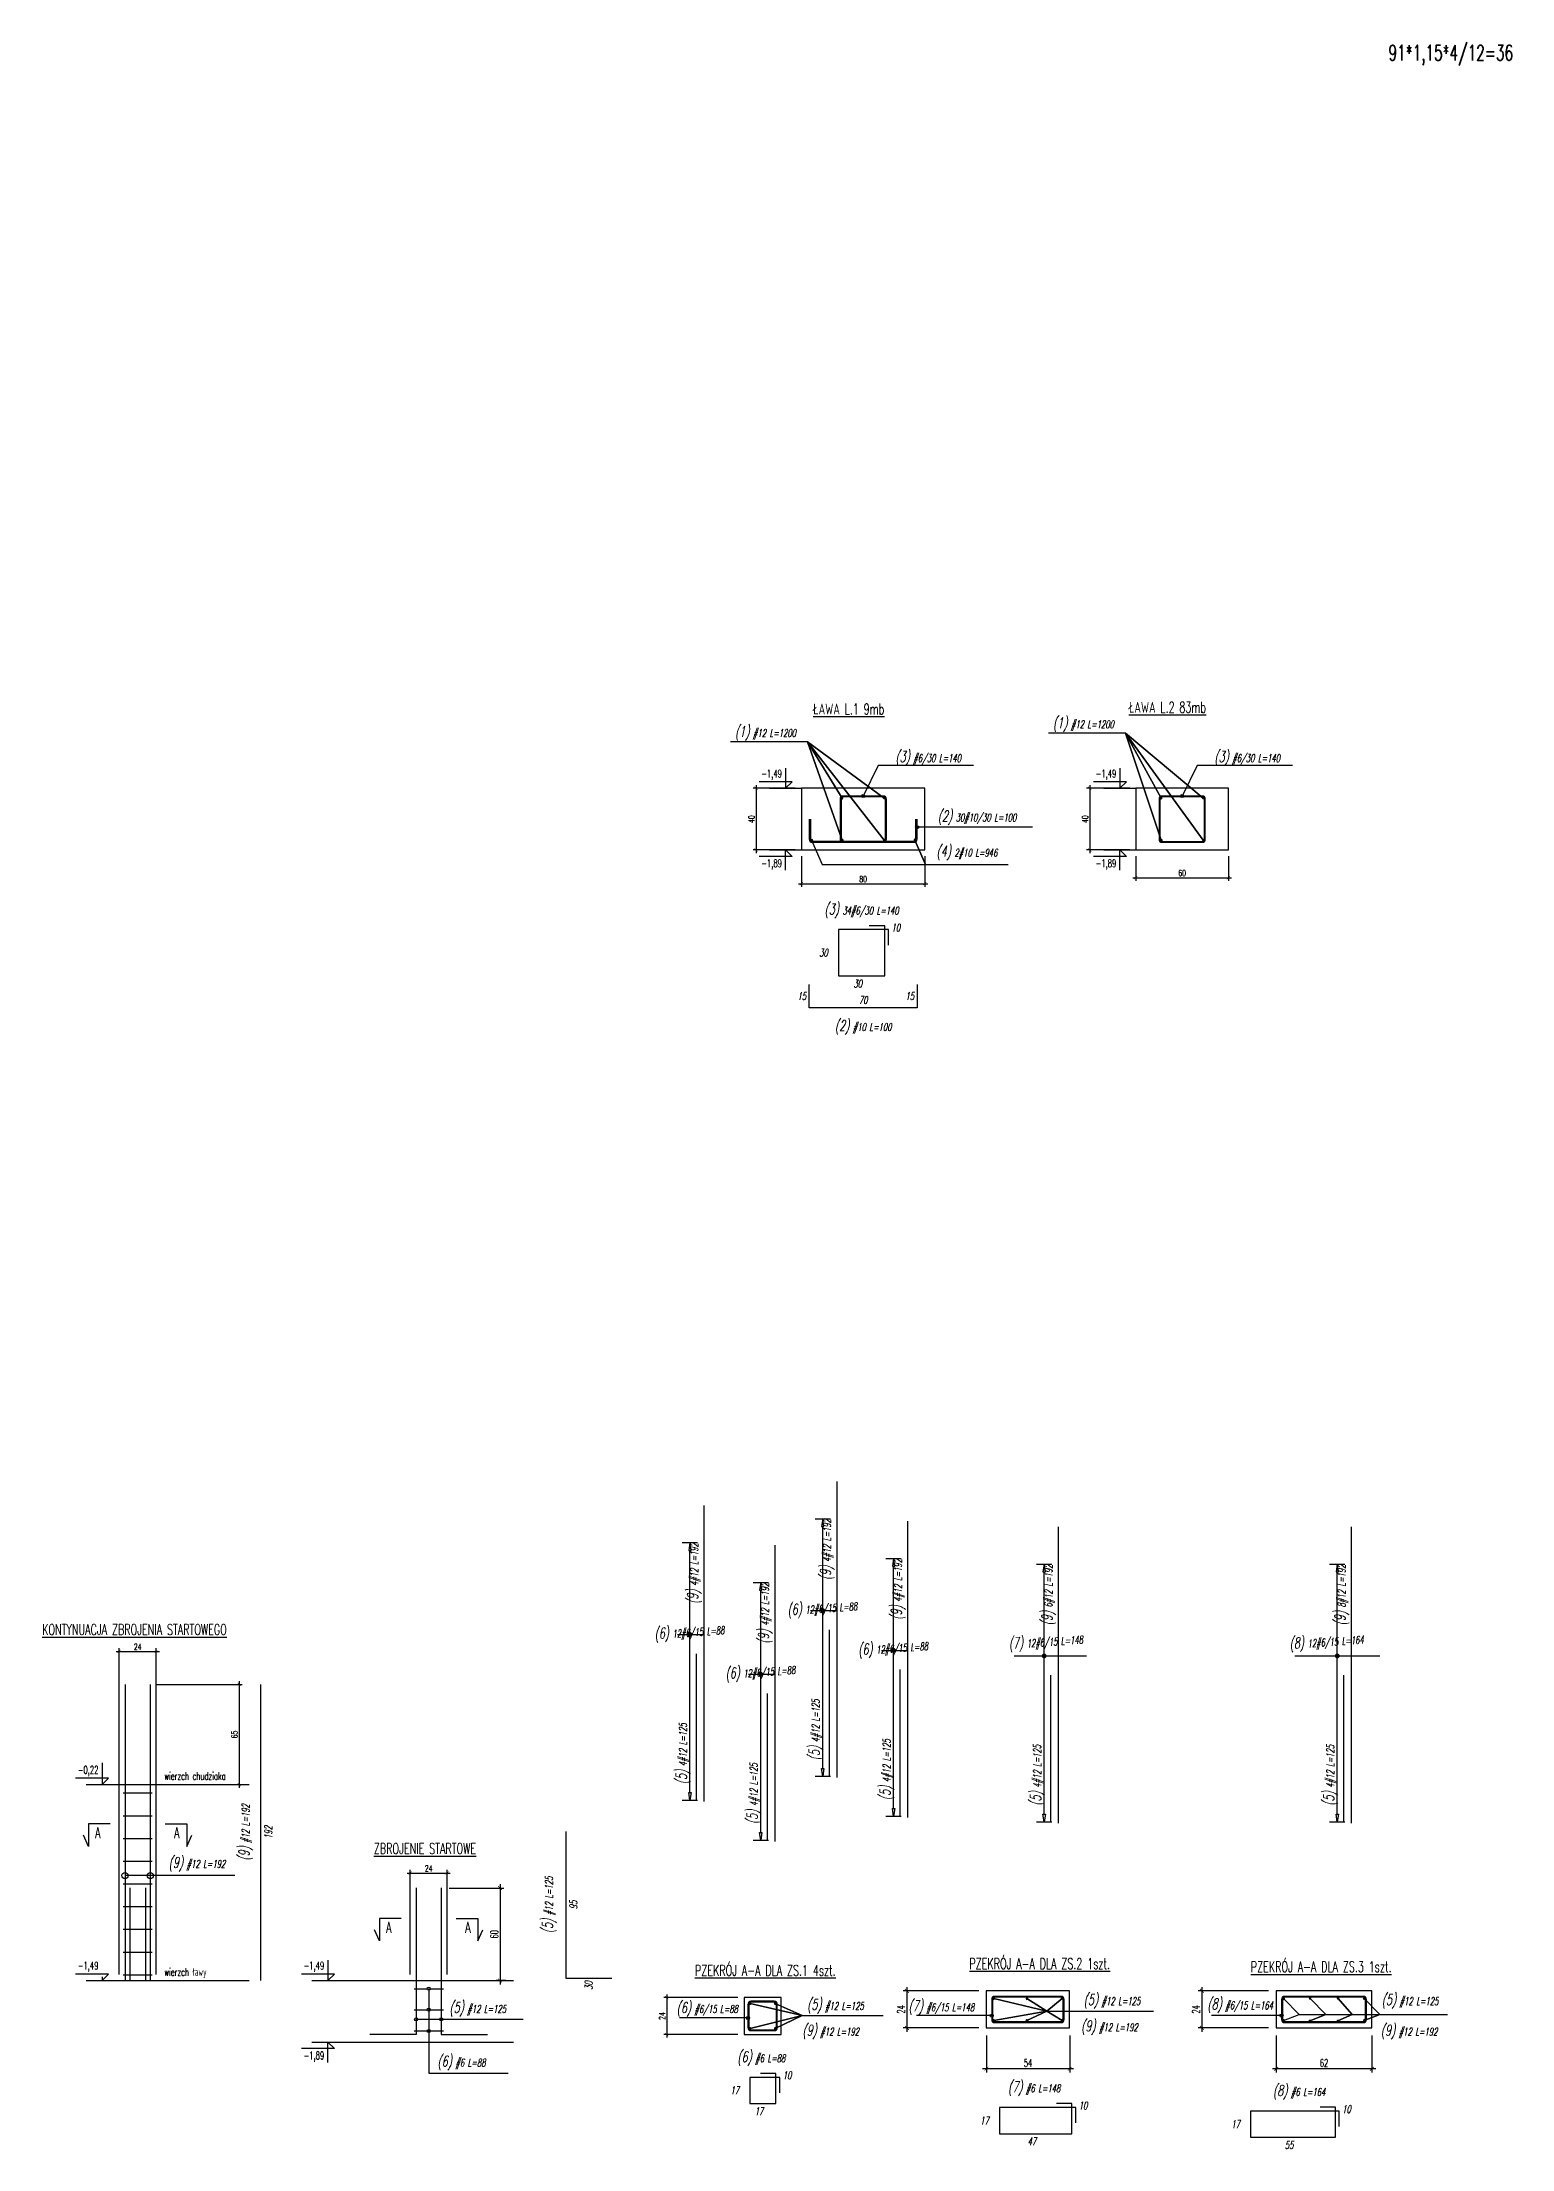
# Model space of a CAD drawing. Header units: millimetres. Extents: x 33705 to 37982, y -57970 to -55130.
# Drawn here: x 33705 to 34658, y -56496 to -55130 of the extents above; entities that cross this region are included whole.
import ezdxf
from ezdxf.enums import TextEntityAlignment as Align

# ---------------------------------------------------------------- set-up
doc = ezdxf.new("R2010")
doc.units = ezdxf.units.MM
doc.header["$LTSCALE"] = 50
doc.layers.get('Defpoints').update_dxf_attribs({"color": 251})
doc.layers.add('__NIEDRUK__', color=54, linetype='Continuous', plot=False)
for name, color, linetype in [('K-CIENKIE', 8, 'Continuous'), ('K-HATCHpręt', 105, 'Continuous'), ('K-ODNOSNIK', 8, 'Continuous'), ('K-SCIANY', 2, 'Continuous'), ('K-TEXT 2.8mm', 101, 'Continuous'), ('K-TEXT 2mm', 254, 'Continuous'), ('K-WYMIARY', 1, 'Continuous'), ('K-ZBROJ_06', 101, 'Continuous'), ('K-ZBROJ_08', 121, 'Continuous'), ('K-ZBROJ_10', 141, 'Continuous'), ('K-ZBROJ_12', 161, 'Continuous'), ('ZBROJA_NIEZLICZAC', 255, 'Continuous'), ('ZBROJA_PRET', 161, 'Continuous'), ('ZBROJA_RZUTPR', 141, 'Continuous'), ('ZBROJA_RZUTPR1', 255, 'Continuous'), ('ZBROJA_ZASIEG', 253, 'Continuous'), ('ZBROJA_ZLICZAC', 125, 'Continuous')]:
    doc.layers.add(name, color=color, linetype=linetype)
doc.styles.add('STYL_ZBROJA', font='romanszb.shx', dxfattribs={"width": 0.65, "oblique": 12})
doc.styles.add('text 2.8mm', font='romans.shx', dxfattribs={"width": 0.65})
doc.styles.add('text 2mm', font='romans.shx', dxfattribs={"width": 0.65})
doc.styles.add('WYM1', font='romanszb.shx', dxfattribs={"width": 0.6})
doc.dimstyles.new('CM100', dxfattribs={"dimscale": 5, "dimtxt": 2, "dimasz": 1, "dimexe": 1, "dimexo": 2, "dimgap": 0.5, "dimtad": 1, "dimrnd": 0.5, "dimdsep": 46, "dimtxsty": 'WYM1', "dimblk": 'OBLIQUE', "dimcen": 0, "dimdle": 1, "dimclrd": 253, "dimclre": 251, "dimclrt": 30, "dimadec": 0, "dimazin": 0, "dimtfac": 1, "dimtix": 1, "dimtmove": 0, "dimatfit": 0, "dimfxl": 1, "dimtfillclr": 256, "dimtolj": 1, "dimarcsym": 0})

msp = doc.modelspace()

# ---------------------------------------------------------------- texts
at = {"layer": 'K-TEXT 2.8mm', "style": 'text 2.8mm', "width": 0.65}
for s, p in [('%%UŁAWA L.1 9mb', (34205.214, -55567.911)), ('%%UŁAWA L.2 83mb', (34409.921, -55566.788)), ('%%UKONTYNUACJA ZBROJENIA STARTOWEGO', (33705.308, -56164.714)), ('%%UZBROJENIE STARTOWE', (33920.349, -56306.708)), ('%%UPZEKRÓJ A-A DLA ZS.1 4szt.', (34128.532, -56385.74)), ('%%UPZEKRÓJ A-A DLA ZS.2 1szt.', (34306.456, -56381.368)), ('%%UPZEKRÓJ A-A DLA ZS.3 1szt.', (34488.927, -56383.369))]:
    msp.add_text(s, height=7, dxfattribs=at).set_placement(p, align=Align.BOTTOM_LEFT)
for p in [(33739.664, -56294.336), (33790.942, -56294.336), (33928.355, -56355.665), (33979.633, -56355.665)]:
    msp.add_text('A', height=7, dxfattribs=at).set_placement(p)
at = {"layer": 'K-TEXT 2mm', "style": 'text 2mm', "width": 0.65}
for s, height, p in [('91*1,15*4/12=36', 10, (34578.239, -55141.86)), ('-1,49', 5, (34171.586, -55606.643)), ('-1,49', 5, (34388.387, -55606.643)), ('-0,22', 5, (33728.444, -56252.578)), ('wierzch chudziaka', 5, (33784.549, -56256.627)), ('-1,49', 5, (33728.444, -56379.578)), ('wierzch ławy', 5, (33784.549, -56383.627)), ('-1,49', 5, (33874.847, -56379.578)), ('-1,89', 5, (33874.847, -56437.783))]:
    msp.add_text(s, height=height, dxfattribs=at).set_placement(p)
at = {"layer": 'K-TEXT 2mm', "lineweight": -2, "style": 'text 2mm', "width": 0.65}
for p in [(34171.586, -55664.849), (34388.387, -55664.849)]:
    msp.add_text('-1,89', height=5, dxfattribs=at).set_placement(p)
at = {"layer": 'ZBROJA_NIEZLICZAC', "char_height": 10, "style": 'STYL_ZBROJA'}
for s, insert, attachment_point in [('\\H7;\\C71;\\H5;\\C256;\\H7;\\C71;(1)\\H5;\\C256; #12 L=1200', (34154.583, -55582.79), 7), ('\\H7;\\C71;\\H5;\\C256;\\H7;\\C71;(1)\\H5;\\C256; #12 L=1200', (34360.715, -55577.138), 7), ('\\H7;\\C71;\\H5;\\C256;\\H7;\\C71;(3)\\H5;\\C256; #6/30 L=140', (34279.799, -55599.027), 8), ('\\H7;\\C71;\\H5;\\C256;\\H7;\\C71;(3)\\H5;\\C256; #6/30 L=140', (34486.6, -55599.027), 8), ('\\H7;\\C71;\\H5;\\C256;\\H7;\\C71;(2)\\H5;\\C256; 30#10/30 L=100', (34286.032, -55637.511), 7), ('\\H7;\\C71;\\H5;\\C256;\\H7;\\C71;(4)\\H5;\\C256; 2#10 L=946', (34285.194, -55660.368), 7), ('\\H7;\\C71;\\H5;\\C256;\\H7;\\C71;(3)\\H5;\\C256; 34#6/30 L=140', (34236.603, -55697.858), 8), ('\\H7;\\C71;\\H5;\\C256;\\H7;\\C71;(2)\\H5;\\C256; #10 L=100', (34237.645, -55773.38), 8), ('\\H7;\\C71;\\H5;\\C256;\\H7;\\C71;(9)\\H5;\\C256; #12 L=192', (33787.388, -56315.972), 7), ('\\H7;\\C71;\\H5;\\C256;\\H7;\\C71;(5)\\H5;\\C256; #12 L=125', (34380.618, -56404.904), 7), ('\\H7;\\C71;\\H5;\\C256;\\H7;\\C71;(5)\\H5;\\C256; #12 L=125', (34573.85, -56404.904), 7), ('\\H7;\\C71;\\H5;\\C256;\\H7;\\C71;(5)\\H5;\\C256; #12 L=125', (33969.396, -56409.953), 7), ('\\H7;\\C71;\\H5;\\C256;\\H7;\\C71;(6)\\H5;\\C256; #6/15 L=88', (34136.55, -56410.046), 8), ('\\H7;\\C71;\\H5;\\C256;\\H7;\\C71;(5)\\H5;\\C256; #12 L=125', (34201.335, -56407.993), 7), ('\\H7;\\C71;\\H5;\\C256;\\H7;\\C71;(7)\\H5;\\C256; #6/15 L=148', (34267.067, -56408.893), 7), ('\\H7;\\C71;\\H5;\\C256;\\H7;\\C71;(8)\\H5;\\C256; #6/15 L=164', (34482.074, -56407.692), 8), ('\\H7;\\C71;\\H5;\\C256;\\H7;\\C71;(9)\\H5;\\C256; #12 L=192', (34198.253, -56424.719), 7), ('\\H7;\\C71;\\H5;\\C256;\\H7;\\C71;(9)\\H5;\\C256; #12 L=192', (34378.986, -56421.878), 7), ('\\H7;\\C71;\\H5;\\C256;\\H7;\\C71;(9)\\H5;\\C256; #12 L=192', (34573.272, -56424.719), 7), ('\\H7;\\C71;\\H5;\\C256;\\H7;\\C71;(6)\\H5;\\C256; #6 L=88', (33961.668, -56444.757), 7), ('\\H7;\\C71;\\H5;\\C256;\\H7;\\C71;(6)\\H5;\\C256; #6 L=88', (34171.598, -56441.949), 8), ('\\H7;\\C71;\\H5;\\C256;\\H7;\\C71;(7)\\H5;\\C256; #6 L=148', (34348.504, -56461.478), 8), ('\\H7;\\C71;\\H5;\\C256;\\H7;\\C71;(8)\\H5;\\C256; #6 L=164', (34520.305, -56463.821), 8)]:
    msp.add_mtext(s, dxfattribs=dict(at, insert=insert, attachment_point=attachment_point))
at = {"layer": 'ZBROJA_NIEZLICZAC', "char_height": 10, "attachment_point": 8, "rotation": 90, "style": 'STYL_ZBROJA'}
for s, insert in [('\\H7;\\C71;\\H5;\\C256;\\H7;\\C71;(9)\\H5;\\C256; #12 L=192', (33842.012, -56290.657)), ('\\H7;\\C71;\\H5;\\C256;\\H7;\\C71;(5)\\H5;\\C256; #12 L=125', (34038.736, -56337.642))]:
    msp.add_mtext(s, dxfattribs=dict(at, insert=insert))
at = {"layer": 'ZBROJA_RZUTPR1', "style": 'STYL_ZBROJA', "oblique": 12, "width": 0.65}
for s, p in [('10', (34261.603, -55704.108)), ('15', (34200.645, -55748.455)), ('15', (34270.645, -55748.455)), ('10', (34191.098, -56448.199)), ('10', (34383.004, -56467.728)), ('10', (34553.805, -56470.071))]:
    msp.add_text(s, height=5, dxfattribs=at).set_placement(p, align=Align.MIDDLE_RIGHT)
for s, p in [('30', (34209.103, -55720.358)), ('17', (34151.598, -56457.949)), ('17', (34313.504, -56477.478)), ('17', (34476.305, -56479.821))]:
    msp.add_text(s, height=5, dxfattribs=at).set_placement(p, align=Align.MIDDLE_LEFT)
for s, p in [('30', (34234.103, -55737.858)), ('17', (34170.098, -56468.949)), ('47', (34347.004, -56488.478)), ('55', (34513.805, -56490.821))]:
    msp.add_text(s, height=5, dxfattribs=at).set_placement(p, align=Align.TOP_CENTER)
msp.add_text('70', height=5, dxfattribs=at).set_placement((34237.645, -55750.955), align=Align.MIDDLE)
for s, p in [('192', (33852.012, -56290.657)), ('95', (34049.736, -56337.642))]:
    msp.add_text(s, height=5, rotation=90, dxfattribs=at).set_placement(p, align=Align.MIDDLE)
msp.add_text('30', height=5, rotation=90, dxfattribs=at).set_placement((34059.736, -56387.142), align=Align.MIDDLE_RIGHT)
at = {"layer": 'ZBROJA_ZLICZAC', "char_height": 10, "attachment_point": 7, "style": 'STYL_ZBROJA'}
for s, insert, rotation in [('\\H7;\\C71;\\H5;\\C256;\\H7;\\C71;(9)\\H5;\\C256; 4#12 L=192', (34219.048, -56126.986), 90), ('\\H7;\\C71;\\H5;\\C256;\\H7;\\C71;(9)\\H5;\\C256; 4#12 L=192', (34132.922, -56142.482), 90), ('\\H7;\\C71;\\H5;\\C256;\\H7;\\C71;(9)\\H5;\\C256; 4#12 L=192', (34264.982, -56152.814), 90), ('\\H7;\\C71;\\H5;\\C256;\\H7;\\C71;(9)\\H5;\\C256; 6#12 L=192', (34362.592, -56156.414), 90), ('\\H7;\\C71;\\H5;\\C256;\\H7;\\C71;(9)\\H5;\\C256; 8#12 L=192', (34552.638, -56156.414), 90), ('\\H7;\\C71;\\H5;\\C256;\\H7;\\C71;(9)\\H5;\\C256; 4#12 L=192', (34178.856, -56168.31), 90), ('\\H7;\\C71;\\H5;\\C256;\\H7;\\C71;(6)\\H5;\\C256; 12#6/15 L=88', (34188.905, -56152.186), 4.269576), ('\\H7;\\C71;\\H5;\\C256;\\H7;\\C71;(6)\\H5;\\C256; 12#6/15 L=88', (34102.778, -56167.683), 4.269576), ('\\H7;\\C71;\\H5;\\C256;\\H7;\\C71;(7)\\H5;\\C256; 12#6/15 L=148', (34332.449, -56173.995), 4.269576), ('\\H7;\\C71;\\H5;\\C256;\\H7;\\C71;(8)\\H5;\\C256; 12#6/15 L=164', (34514.494, -56173.995), 4.269576), ('\\H7;\\C71;\\H5;\\C256;\\H7;\\C71;(6)\\H5;\\C256; 12#6/15 L=88', (34234.838, -56178.014), 4.269576), ('\\H7;\\C71;\\H5;\\C256;\\H7;\\C71;(6)\\H5;\\C256; 12#6/15 L=88', (34148.712, -56193.511), 4.269576), ('\\H7;\\C71;\\H5;\\C256;\\H7;\\C71;(5)\\H5;\\C256; 4#12 L=125', (34211.717, -56243.889), 90), ('\\H7;\\C71;\\H5;\\C256;\\H7;\\C71;(5)\\H5;\\C256; 4#12 L=125', (34125.59, -56259.386), 90), ('\\H7;\\C71;\\H5;\\C256;\\H7;\\C71;(5)\\H5;\\C256; 4#12 L=125', (34257.65, -56269.717), 90), ('\\H7;\\C71;\\H5;\\C256;\\H7;\\C71;(5)\\H5;\\C256; 4#12 L=125', (34171.524, -56285.214), 90), ('\\H7;\\C71;\\H5;\\C256;\\H7;\\C71;(5)\\H5;\\C256; 4#12 L=125', (34355.26, -56273.317), 90), ('\\H7;\\C71;\\H5;\\C256;\\H7;\\C71;(5)\\H5;\\C256; 4#12 L=125', (34545.306, -56273.317), 90)]:
    msp.add_mtext(s, dxfattribs=dict(at, insert=insert, rotation=rotation))

# ---------------------------------------------------------------- blocks, each defined once
blk = doc.blocks.new('A$C392df230')
h = blk.add_hatch()
h.set_pattern_fill('ANGLE', color=256, scale=0.025)
h.set_pattern_definition([(360, (-2880.4701, 5517.13781), (-5e-64, 0.174625), [0.127, -0.047625]), (90, (-2880.4701, 5517.13781), (-0.174625, 1e-17), [0.127, -0.047625])])
h.paths.add_polyline_path([(0.5, 0, 1), (-0.5, 0, 1)])
blk.add_circle((0, 0), 0.5)
blk = doc.blocks.new('_ArchTick')
at = {"color": 0, "linetype": 'ByBlock', "const_width": 0.15}
blk.add_lwpolyline([(-0.5, -0.5), (0.5, 0.5)], dxfattribs=at)
blk = doc.blocks.new('*D74')
at = {"layer": 'Defpoints', "color": 0, "transparency": 16777216}
for p in [(34197.6, -55653.7), (34277.6, -55653.7), (34277.6, -55675.6)]:
    blk.add_point(p, dxfattribs=at)
at = {"layer": 'K-WYMIARY', "color": 251, "lineweight": -2, "transparency": 16777216}
for p, q in [((34197.6, -55657.7), (34197.6, -55677.6)), ((34277.6, -55657.7), (34277.6, -55677.6))]:
    blk.add_line(p, q, dxfattribs=at)
at = {"layer": 'K-WYMIARY', "color": 253, "lineweight": -2, "transparency": 16777216}
blk.add_line((34195.6, -55675.6), (34279.6, -55675.6), dxfattribs=at)
at = {"layer": 'K-WYMIARY', "color": 253, "lineweight": -2, "transparency": 16777216, "xscale": 2, "yscale": 2, "zscale": 2, "rotation": 180}
blk.add_blockref('_ArchTick', (34197.6, -55675.6), dxfattribs=at)
at = {"layer": 'K-WYMIARY', "color": 253, "lineweight": -2, "transparency": 16777216, "xscale": 2, "yscale": 2, "zscale": 2}
blk.add_blockref('_ArchTick', (34277.6, -55675.6), dxfattribs=at)
at = {"layer": 'K-WYMIARY', "color": 30, "transparency": 16777216, "insert": (34237.6, -55672.6), "char_height": 4, "attachment_point": 5, "style": 'WYM1'}
blk.add_mtext('\\A1;80', dxfattribs=at)
blk = doc.blocks.new('*D75')
at = {"layer": 'Defpoints', "color": 0, "transparency": 16777216}
for p in [(34197.6, -55613.7), (34168.2, -55653.7), (34197.6, -55653.7)]:
    blk.add_point(p, dxfattribs=at)
at = {"layer": 'K-WYMIARY', "color": 251, "lineweight": -2, "transparency": 16777216}
for p, q in [((34193.6, -55613.7), (34166.2, -55613.7)), ((34193.6, -55653.7), (34166.2, -55653.7))]:
    blk.add_line(p, q, dxfattribs=at)
at = {"layer": 'K-WYMIARY', "color": 253, "lineweight": -2, "transparency": 16777216}
blk.add_line((34168.2, -55611.7), (34168.2, -55655.7), dxfattribs=at)
at = {"layer": 'K-WYMIARY', "color": 253, "lineweight": -2, "transparency": 16777216, "xscale": 2, "yscale": 2, "zscale": 2}
for p, rotation in [((34168.2, -55613.7), 90), ((34168.2, -55653.7), 270)]:
    blk.add_blockref('_ArchTick', p, dxfattribs=dict(at, rotation=rotation))
at = {"layer": 'K-WYMIARY', "color": 30, "transparency": 16777216, "insert": (34165.2, -55633.7), "char_height": 4, "attachment_point": 5, "rotation": 90, "style": 'WYM1'}
blk.add_mtext('\\A1;40', dxfattribs=at)
blk = doc.blocks.new('*D76')
at = {"layer": 'Defpoints', "color": 0, "transparency": 16777216}
for p in [(34414.4, -55653.7), (34474.4, -55653.7), (34474.4, -55671.7)]:
    blk.add_point(p, dxfattribs=at)
at = {"layer": 'K-WYMIARY', "color": 251, "lineweight": -2, "transparency": 16777216}
for p, q in [((34414.4, -55657.7), (34414.4, -55673.7)), ((34474.4, -55657.7), (34474.4, -55673.7))]:
    blk.add_line(p, q, dxfattribs=at)
at = {"layer": 'K-WYMIARY', "color": 253, "lineweight": -2, "transparency": 16777216}
blk.add_line((34412.4, -55671.7), (34476.4, -55671.7), dxfattribs=at)
at = {"layer": 'K-WYMIARY', "color": 253, "lineweight": -2, "transparency": 16777216, "xscale": 2, "yscale": 2, "zscale": 2, "rotation": 180}
blk.add_blockref('_ArchTick', (34414.4, -55671.7), dxfattribs=at)
at = {"layer": 'K-WYMIARY', "color": 253, "lineweight": -2, "transparency": 16777216, "xscale": 2, "yscale": 2, "zscale": 2}
blk.add_blockref('_ArchTick', (34474.4, -55671.7), dxfattribs=at)
at = {"layer": 'K-WYMIARY', "color": 30, "transparency": 16777216, "insert": (34444.4, -55668.7), "char_height": 4, "attachment_point": 5, "style": 'WYM1'}
blk.add_mtext('\\A1;60', dxfattribs=at)
blk = doc.blocks.new('*D77')
at = {"layer": 'Defpoints', "color": 0, "transparency": 16777216}
for p in [(34414.4, -55613.7), (34384.5, -55653.7), (34414.4, -55653.7)]:
    blk.add_point(p, dxfattribs=at)
at = {"layer": 'K-WYMIARY', "color": 251, "lineweight": -2, "transparency": 16777216}
for p, q in [((34410.4, -55613.7), (34382.5, -55613.7)), ((34410.4, -55653.7), (34382.5, -55653.7))]:
    blk.add_line(p, q, dxfattribs=at)
at = {"layer": 'K-WYMIARY', "color": 253, "lineweight": -2, "transparency": 16777216}
blk.add_line((34384.5, -55611.7), (34384.5, -55655.7), dxfattribs=at)
at = {"layer": 'K-WYMIARY', "color": 253, "lineweight": -2, "transparency": 16777216, "xscale": 2, "yscale": 2, "zscale": 2}
for p, rotation in [((34384.5, -55613.7), 90), ((34384.5, -55653.7), 270)]:
    blk.add_blockref('_ArchTick', p, dxfattribs=dict(at, rotation=rotation))
at = {"layer": 'K-WYMIARY', "color": 30, "transparency": 16777216, "insert": (34381.5, -55633.7), "char_height": 4, "attachment_point": 5, "rotation": 90, "style": 'WYM1'}
blk.add_mtext('\\A1;40', dxfattribs=at)
blk = doc.blocks.new('*D79')
at = {"layer": 'Defpoints', "color": 0, "transparency": 16777216}
for p in [(34317.5, -56417.4), (34371.5, -56417.4), (34317.5, -56443.9)]:
    blk.add_point(p, dxfattribs=at)
at = {"layer": 'K-WYMIARY', "color": 251, "lineweight": -2, "transparency": 16777216}
for p, q in [((34317.5, -56422.4), (34317.5, -56446.4)), ((34371.5, -56422.4), (34371.5, -56446.4))]:
    blk.add_line(p, q, dxfattribs=at)
at = {"layer": 'K-WYMIARY', "color": 253, "lineweight": -2, "transparency": 16777216}
blk.add_line((34374, -56443.9), (34315, -56443.9), dxfattribs=at)
at = {"layer": 'K-WYMIARY', "color": 253, "lineweight": -2, "transparency": 16777216, "xscale": 2.5, "yscale": 2.5, "zscale": 2.5, "rotation": 180}
blk.add_blockref('_ArchTick', (34317.5, -56443.9), dxfattribs=at)
at = {"layer": 'K-WYMIARY', "color": 253, "lineweight": -2, "transparency": 16777216, "xscale": 2.5, "yscale": 2.5, "zscale": 2.5}
blk.add_blockref('_ArchTick', (34371.5, -56443.9), dxfattribs=at)
at = {"layer": 'K-WYMIARY', "color": 30, "transparency": 16777216, "insert": (34344.5, -56440.1), "char_height": 5, "attachment_point": 5, "style": 'WYM1'}
blk.add_mtext('\\A1;54', dxfattribs=at)
blk = doc.blocks.new('*D80')
at = {"layer": 'Defpoints', "color": 0, "transparency": 16777216}
for p in [(34317.5, -56393.4), (34266, -56417.4), (34317.5, -56417.4)]:
    blk.add_point(p, dxfattribs=at)
at = {"layer": 'K-WYMIARY', "color": 251, "lineweight": -2, "transparency": 16777216}
for p, q in [((34312.5, -56393.4), (34263.5, -56393.4)), ((34312.5, -56417.4), (34263.5, -56417.4))]:
    blk.add_line(p, q, dxfattribs=at)
at = {"layer": 'K-WYMIARY', "color": 253, "lineweight": -2, "transparency": 16777216}
blk.add_line((34266, -56390.9), (34266, -56419.9), dxfattribs=at)
at = {"layer": 'K-WYMIARY', "color": 253, "lineweight": -2, "transparency": 16777216, "xscale": 2.5, "yscale": 2.5, "zscale": 2.5}
for p, rotation in [((34266, -56393.4), 90), ((34266, -56417.4), 270)]:
    blk.add_blockref('_ArchTick', p, dxfattribs=dict(at, rotation=rotation))
at = {"layer": 'K-WYMIARY', "color": 30, "transparency": 16777216, "insert": (34262.2, -56405.4), "char_height": 5, "attachment_point": 5, "rotation": 90, "style": 'WYM1'}
blk.add_mtext('\\A1;24', dxfattribs=at)
blk = doc.blocks.new('*D81')
at = {"layer": 'Defpoints', "color": 0, "transparency": 16777216}
for p in [(33964.1, -56326.7), (34002.2, -56386.7), (34011, -56386.7)]:
    blk.add_point(p, dxfattribs=at)
at = {"layer": 'K-WYMIARY', "color": 251, "lineweight": -2, "transparency": 16777216}
for p, q in [((33969.1, -56326.7), (34004.7, -56326.7)), ((34006, -56386.7), (33999.7, -56386.7))]:
    blk.add_line(p, q, dxfattribs=at)
at = {"layer": 'K-WYMIARY', "color": 253, "lineweight": -2, "transparency": 16777216}
blk.add_line((34002.2, -56324.2), (34002.2, -56389.2), dxfattribs=at)
at = {"layer": 'K-WYMIARY', "color": 253, "lineweight": -2, "transparency": 16777216, "xscale": 2.5, "yscale": 2.5, "zscale": 2.5}
for p, rotation in [((34002.2, -56326.7), 90), ((34002.2, -56386.7), 270)]:
    blk.add_blockref('_ArchTick', p, dxfattribs=dict(at, rotation=rotation))
at = {"layer": 'K-WYMIARY', "color": 30, "transparency": 16777216, "insert": (33998.5, -56356.7), "char_height": 5, "attachment_point": 5, "rotation": 90, "style": 'WYM1'}
blk.add_mtext('\\A1;60', dxfattribs=at)
blk = doc.blocks.new('*D82')
at = {"layer": 'Defpoints', "color": 0, "transparency": 16777216}
for p in [(33967.9, -56317), (33943.9, -56386.7), (33967.9, -56386.7)]:
    blk.add_point(p, dxfattribs=at)
at = {"layer": 'K-WYMIARY', "color": 253, "lineweight": -2, "transparency": 16777216}
blk.add_line((33941.9, -56317), (33969.9, -56317), dxfattribs=at)
at = {"layer": 'K-WYMIARY', "color": 251, "lineweight": -2, "transparency": 16777216}
for p, q in [((33943.9, -56382.7), (33943.9, -56315)), ((33967.9, -56382.7), (33967.9, -56315))]:
    blk.add_line(p, q, dxfattribs=at)
at = {"layer": 'K-WYMIARY', "color": 253, "lineweight": -2, "transparency": 16777216, "xscale": 2, "yscale": 2, "zscale": 2, "rotation": 180}
blk.add_blockref('_ArchTick', (33943.9, -56317), dxfattribs=at)
at = {"layer": 'K-WYMIARY', "color": 253, "lineweight": -2, "transparency": 16777216, "xscale": 2, "yscale": 2, "zscale": 2}
blk.add_blockref('_ArchTick', (33967.9, -56317), dxfattribs=at)
at = {"layer": 'K-WYMIARY', "color": 30, "transparency": 16777216, "insert": (33955.9, -56314), "char_height": 4, "attachment_point": 5, "style": 'WYM1'}
blk.add_mtext('\\A1;24', dxfattribs=at)
blk = doc.blocks.new('*D83')
at = {"layer": 'Defpoints', "color": 0, "transparency": 16777216}
for p in [(34505.4, -56417.4), (34567.4, -56417.4), (34505.4, -56443.9)]:
    blk.add_point(p, dxfattribs=at)
at = {"layer": 'K-WYMIARY', "color": 251, "lineweight": -2, "transparency": 16777216}
for p, q in [((34505.4, -56422.4), (34505.4, -56446.4)), ((34567.4, -56422.4), (34567.4, -56446.4))]:
    blk.add_line(p, q, dxfattribs=at)
at = {"layer": 'K-WYMIARY', "color": 253, "lineweight": -2, "transparency": 16777216}
blk.add_line((34569.9, -56443.9), (34502.9, -56443.9), dxfattribs=at)
at = {"layer": 'K-WYMIARY', "color": 253, "lineweight": -2, "transparency": 16777216, "xscale": 2.5, "yscale": 2.5, "zscale": 2.5, "rotation": 180}
blk.add_blockref('_ArchTick', (34505.4, -56443.9), dxfattribs=at)
at = {"layer": 'K-WYMIARY', "color": 253, "lineweight": -2, "transparency": 16777216, "xscale": 2.5, "yscale": 2.5, "zscale": 2.5}
blk.add_blockref('_ArchTick', (34567.4, -56443.9), dxfattribs=at)
at = {"layer": 'K-WYMIARY', "color": 30, "transparency": 16777216, "insert": (34536.4, -56440.1), "char_height": 5, "attachment_point": 5, "style": 'WYM1'}
blk.add_mtext('\\A1;62', dxfattribs=at)
blk = doc.blocks.new('*D84')
at = {"layer": 'Defpoints', "color": 0, "transparency": 16777216}
for p in [(34505.4, -56393.4), (34457.2, -56417.4), (34505.4, -56417.4)]:
    blk.add_point(p, dxfattribs=at)
at = {"layer": 'K-WYMIARY', "color": 251, "lineweight": -2, "transparency": 16777216}
for p, q in [((34500.4, -56393.4), (34454.7, -56393.4)), ((34500.4, -56417.4), (34454.7, -56417.4))]:
    blk.add_line(p, q, dxfattribs=at)
at = {"layer": 'K-WYMIARY', "color": 253, "lineweight": -2, "transparency": 16777216}
blk.add_line((34457.2, -56390.9), (34457.2, -56419.9), dxfattribs=at)
at = {"layer": 'K-WYMIARY', "color": 253, "lineweight": -2, "transparency": 16777216, "xscale": 2.5, "yscale": 2.5, "zscale": 2.5}
for p, rotation in [((34457.2, -56393.4), 90), ((34457.2, -56417.4), 270)]:
    blk.add_blockref('_ArchTick', p, dxfattribs=dict(at, rotation=rotation))
at = {"layer": 'K-WYMIARY', "color": 30, "transparency": 16777216, "insert": (34453.4, -56405.4), "char_height": 5, "attachment_point": 5, "rotation": 90, "style": 'WYM1'}
blk.add_mtext('\\A1;24', dxfattribs=at)
blk = doc.blocks.new('*D85')
at = {"layer": 'Defpoints', "color": 0, "transparency": 16777216}
for p in [(34160.4, -56397.7), (34110.3, -56421.7), (34160.4, -56421.7)]:
    blk.add_point(p, dxfattribs=at)
at = {"layer": 'K-WYMIARY', "color": 253, "lineweight": -2, "transparency": 16777216}
blk.add_line((34110.3, -56395.7), (34110.3, -56423.7), dxfattribs=at)
at = {"layer": 'K-WYMIARY', "color": 251, "lineweight": -2, "transparency": 16777216}
for p, q in [((34156.4, -56397.7), (34108.3, -56397.7)), ((34156.4, -56421.7), (34108.3, -56421.7))]:
    blk.add_line(p, q, dxfattribs=at)
at = {"layer": 'K-WYMIARY', "color": 253, "lineweight": -2, "transparency": 16777216, "xscale": 2, "yscale": 2, "zscale": 2}
for p, rotation in [((34110.3, -56397.7), 90), ((34110.3, -56421.7), 270)]:
    blk.add_blockref('_ArchTick', p, dxfattribs=dict(at, rotation=rotation))
at = {"layer": 'K-WYMIARY', "color": 30, "transparency": 16777216, "insert": (34107.3, -56409.7), "char_height": 4, "attachment_point": 5, "rotation": 90, "style": 'WYM1'}
blk.add_mtext('\\A1;24', dxfattribs=at)
blk = doc.blocks.new('*D88')
at = {"layer": 'Defpoints', "color": 0, "transparency": 16777216}
for p in [(33779.3, -56173.3), (33755.3, -56386.7), (33779.3, -56386.7)]:
    blk.add_point(p, dxfattribs=at)
at = {"layer": 'K-WYMIARY', "color": 253, "lineweight": -2, "transparency": 16777216}
blk.add_line((33753.3, -56173.3), (33781.3, -56173.3), dxfattribs=at)
at = {"layer": 'K-WYMIARY', "color": 251, "lineweight": -2, "transparency": 16777216}
for p, q in [((33755.3, -56382.7), (33755.3, -56171.3)), ((33779.3, -56382.7), (33779.3, -56171.3))]:
    blk.add_line(p, q, dxfattribs=at)
at = {"layer": 'K-WYMIARY', "color": 253, "lineweight": -2, "transparency": 16777216, "xscale": 2, "yscale": 2, "zscale": 2, "rotation": 180}
blk.add_blockref('_ArchTick', (33755.3, -56173.3), dxfattribs=at)
at = {"layer": 'K-WYMIARY', "color": 253, "lineweight": -2, "transparency": 16777216, "xscale": 2, "yscale": 2, "zscale": 2}
blk.add_blockref('_ArchTick', (33779.3, -56173.3), dxfattribs=at)
at = {"layer": 'K-WYMIARY', "color": 30, "transparency": 16777216, "insert": (33767.3, -56170.3), "char_height": 4, "attachment_point": 5, "style": 'WYM1'}
blk.add_mtext('\\A1;24', dxfattribs=at)
blk = doc.blocks.new('*D91')
at = {"layer": 'Defpoints', "color": 0, "transparency": 16777216}
for p in [(33775.4, -56194.7), (33833, -56259.7), (33839.5, -56259.7)]:
    blk.add_point(p, dxfattribs=at)
at = {"layer": 'K-WYMIARY', "color": 251, "lineweight": -2, "transparency": 16777216}
for p, q in [((33779.4, -56194.7), (33835, -56194.7)), ((33835.5, -56259.7), (33831, -56259.7))]:
    blk.add_line(p, q, dxfattribs=at)
at = {"layer": 'K-WYMIARY', "color": 253, "lineweight": -2, "transparency": 16777216}
blk.add_line((33833, -56192.7), (33833, -56261.7), dxfattribs=at)
at = {"layer": 'K-WYMIARY', "color": 253, "lineweight": -2, "transparency": 16777216, "xscale": 2, "yscale": 2, "zscale": 2}
for p, rotation in [((33833, -56194.7), 90), ((33833, -56259.7), 270)]:
    blk.add_blockref('_ArchTick', p, dxfattribs=dict(at, rotation=rotation))
at = {"layer": 'K-WYMIARY', "color": 30, "transparency": 16777216, "insert": (33830, -56227.2), "char_height": 4, "attachment_point": 5, "rotation": 90, "style": 'WYM1'}
blk.add_mtext('\\A1;65', dxfattribs=at)

# ---------------------------------------------------------------- dimensions: what is measured, and where the dimension line sits
at = {"layer": 'K-WYMIARY'}
for base, p1, p2, override, picture, middle in [((34168.234, -55653.722), (34197.645, -55613.722), (34197.645, -55653.722), {"dimscale": 2, "dimblk": 'ArchTick'}, '*D75', (34165.234, -55633.722)), ((34384.508, -55653.722), (34414.446, -55613.722), (34414.446, -55653.722), {"dimscale": 2, "dimblk": 'ArchTick'}, '*D77', (34381.508, -55633.722)), ((33833.032, -56259.657), (33775.424, -56194.657), (33839.511, -56259.657), {"dimscale": 2, "dimblk": 'ArchTick'}, '*D91', (33830.032, -56227.157)), ((34002.212, -56386.657), (33964.115, -56326.657), (34010.981, -56386.657), {"dimscale": 2.5, "dimblk": 'ArchTick'}, '*D81', (33998.462, -56356.657)), ((34110.266, -56421.66), (34160.435, -56397.66), (34160.435, -56421.66), {"dimscale": 2, "dimblk": 'ArchTick'}, '*D85', (34107.266, -56409.66)), ((34265.983, -56417.444), (34317.454, -56393.444), (34317.454, -56417.444), {"dimscale": 2.5, "dimblk": 'ArchTick'}, '*D80', (34262.233, -56405.444)), ((34457.192, -56417.444), (34505.357, -56393.444), (34505.357, -56417.444), {"dimscale": 2.5, "dimblk": 'ArchTick'}, '*D84', (34453.442, -56405.444))]:
    dim = msp.add_linear_dim(base=base, p1=p1, p2=p2, angle=90, dimstyle='CM100', override=override, dxfattribs=at)
    dim.commit()
    dim.dimension.update_dxf_attribs({"geometry": picture, "text_midpoint": middle})
for base, p1, p2, override, picture, middle in [((34277.645, -55675.626), (34197.645, -55653.722), (34277.645, -55653.722), {"dimscale": 2, "dimblk": 'ArchTick'}, '*D74', (34237.645, -55672.626)), ((34474.446, -55671.685), (34414.446, -55653.722), (34474.446, -55653.722), {"dimscale": 2, "dimblk": 'ArchTick'}, '*D76', (34444.446, -55668.685)), ((33779.253, -56173.274), (33755.253, -56386.657), (33779.253, -56386.657), {"dimscale": 2, "dimblk": 'ArchTick'}, '*D88', (33767.253, -56170.274)), ((33967.944, -56316.985), (33943.944, -56386.657), (33967.944, -56386.657), {"dimscale": 2, "dimblk": 'ArchTick'}, '*D82', (33955.944, -56313.985)), ((34317.454, -56443.879), (34371.454, -56417.444), (34317.454, -56417.444), {"dimscale": 2.5, "dimblk": 'ArchTick'}, '*D79', (34344.454, -56440.129)), ((34505.357, -56443.879), (34567.357, -56417.444), (34505.357, -56417.444), {"dimscale": 2.5, "dimblk": 'ArchTick'}, '*D83', (34536.357, -56440.129))]:
    dim = msp.add_linear_dim(base=base, p1=p1, p2=p2, dimstyle='CM100', override=override, dxfattribs=at)
    dim.commit()
    dim.dimension.update_dxf_attribs({"geometry": picture, "text_midpoint": middle})

# ---------------------------------------------------------------- linework, layer by layer
at = {"layer": '__NIEDRUK__'}
for points in [[(34224.645, -55648.122), (34250.645, -55648.122, 0.41421356), (34252.045, -55646.722), (34252.045, -55620.722, 0.41421356), (34250.645, -55619.322), (34224.645, -55619.322, 0.41421356), (34223.245, -55620.722), (34223.245, -55646.722, 0.41421356)], [(34431.446, -55648.122), (34457.446, -55648.122, 0.41421356), (34458.846, -55646.722), (34458.846, -55620.722, 0.41421356), (34457.446, -55619.322), (34431.446, -55619.322, 0.41421356), (34430.046, -55620.722), (34430.046, -55646.722, 0.41421356)], [(34164.935, -56418.56), (34179.935, -56418.56, 0.41421356), (34181.335, -56417.16), (34181.335, -56402.16, 0.41421356), (34179.935, -56400.76), (34164.935, -56400.76, 0.41421356), (34163.535, -56402.16), (34163.535, -56417.16, 0.41421356)], [(34322.954, -56413.344), (34365.954, -56413.344, 0.41421356), (34367.354, -56411.944), (34367.354, -56398.944, 0.41421356), (34365.954, -56397.544), (34322.954, -56397.544, 0.41421356), (34321.554, -56398.944), (34321.554, -56411.944, 0.41421356)], [(34510.857, -56413.344), (34561.857, -56413.344, 0.41421356), (34563.257, -56411.944), (34563.257, -56398.944, 0.41421356), (34561.857, -56397.544), (34510.857, -56397.544, 0.41421356), (34509.457, -56398.944), (34509.457, -56411.944, 0.41421356)]]:
    msp.add_lwpolyline(points, format="xyb", close=True, dxfattribs=at)
msp.add_lwpolyline([(34203.445, -55633.722), (34203.445, -55646.722, 0.41421356), (34204.645, -55647.922), (34270.645, -55647.922, 0.41421356), (34271.845, -55646.722), (34271.845, -55633.722)], format="xyb", dxfattribs=at)
at = {"layer": 'K-CIENKIE'}
msp.add_lwpolyline([(33830.194, -56318.603), (33759.082, -56318.603)], dxfattribs=at)
msp.add_lwpolyline([(34160.435, -56421.66), (34184.435, -56421.66), (34184.435, -56397.66), (34160.435, -56397.66)], close=True, dxfattribs=at)
for centre in [(33759.082, -56318.603), (33775.424, -56318.603)]:
    msp.add_circle(centre, 2, dxfattribs=at)
at = {"layer": 'K-HATCHpręt'}
for points in [[(33762.082, -56326.657), (33762.082, -56386.657)], [(33772.424, -56326.657), (33772.424, -56386.657)]]:
    msp.add_lwpolyline(points, dxfattribs=at)
at = {"layer": 'K-ODNOSNIK'}
for points in [[(34201.507, -55583.589), (34251.282, -55647.359), (34201.507, -55583.589), (34224.009, -55647.359), (34201.507, -55583.589), (34251.282, -55620.086), (34201.507, -55583.589), (34224.009, -55620.086), (34201.507, -55583.589), (34151.649, -55583.589)], [(34407.64, -55577.937), (34458.083, -55647.359), (34407.64, -55577.937), (34430.81, -55647.359), (34407.64, -55577.937), (34458.083, -55620.086), (34407.64, -55577.937), (34430.81, -55620.086), (34407.64, -55577.937), (34357.782, -55577.937)], [(34309.168, -55598.925), (34247.287, -55598.925), (34237.645, -55618.722)], [(34515.969, -55598.925), (34454.088, -55598.925), (34444.446, -55618.722)], [(34347.472, -55638.955), (34272.645, -55638.955)], [(34204.203, -55647.279), (34211.037, -55663.03), (34277.922, -55663.03), (34271.088, -55647.279), (34277.922, -55663.03), (34331.624, -55663.03)], [(33955.944, -56391.997), (33955.944, -56446.722), (34007.42, -56446.722)], [(34198.137, -56409.293), (34180.606, -56401.6), (34198.137, -56409.293), (34164.264, -56401.6), (34198.137, -56409.293), (34180.606, -56417.719), (34198.137, -56409.293), (34164.264, -56417.719), (34198.137, -56409.293), (34250.598, -56409.293)], [(34320.954, -56409.43), (34272.179, -56409.43)], [(34356.659, -56406.476), (34343.788, -56398.384), (34356.659, -56406.476), (34343.788, -56412.504), (34356.659, -56406.476), (34366.625, -56398.384), (34356.659, -56406.476), (34322.283, -56398.384), (34356.659, -56406.476), (34366.625, -56412.504), (34356.659, -56406.476), (34322.283, -56412.504), (34356.659, -56406.476), (34425.917, -56406.476)], [(34508.857, -56409.43), (34463.388, -56409.43)], [(34510.186, -56398.384), (34520.219, -56408.663), (34537.481, -56408.663), (34527.3, -56398.044), (34537.481, -56408.663), (34554.595, -56408.663), (34545.414, -56398.044), (34554.595, -56408.663), (34572.561, -56408.663), (34562.528, -56398.384), (34572.561, -56408.663), (34595.45, -56408.663)], [(34510.186, -56412.504), (34520.219, -56408.663), (34537.481, -56408.663), (34527.3, -56412.844), (34537.481, -56408.663), (34554.595, -56408.663), (34545.414, -56412.844), (34554.595, -56408.663), (34572.561, -56408.663), (34562.528, -56412.504), (34572.561, -56408.663), (34616.541, -56408.663)], [(34017.263, -56411.885), (33947.773, -56411.885)], [(34162.935, -56410.948), (34118.467, -56410.948)]]:
    msp.add_lwpolyline(points, dxfattribs=at)
for centre in [(34237.645, -55618.722), (34444.446, -55618.722), (34272.645, -55638.955), (33955.944, -56391.997), (33955.944, -56405.611), (34162.935, -56410.948), (34320.954, -56409.43), (34508.857, -56409.43), (33947.773, -56411.885), (33955.944, -56419.359), (33964.115, -56411.885)]:
    msp.add_circle(centre, 1, dxfattribs=at)
at = {"layer": 'K-SCIANY'}
for points in [[(34197.645, -55653.722), (34277.645, -55653.722), (34277.645, -55613.722), (34197.645, -55613.722)], [(34414.446, -55653.722), (34474.446, -55653.722), (34474.446, -55613.722), (34414.446, -55613.722)], [(34317.454, -56417.444), (34371.454, -56417.444), (34371.454, -56393.444), (34317.454, -56393.444)], [(34505.357, -56417.444), (34567.357, -56417.444), (34567.357, -56393.444), (34505.357, -56393.444)]]:
    msp.add_lwpolyline(points, close=True, dxfattribs=at)
for points in [[(33900.907, -56386.657), (34010.981, -56386.657)], [(33900.907, -56426.657), (34010.981, -56426.657)]]:
    msp.add_lwpolyline(points, dxfattribs=at)
at = {"layer": 'K-TEXT 2.8mm'}
for points in [[(33749.414, -56285.181), (33735.389, -56285.181), (33735.389, -56299.691), (33732.191, -56292.477)], [(33785.091, -56285.181), (33799.116, -56285.181), (33799.116, -56299.691), (33802.315, -56292.477)], [(33938.105, -56346.51), (33924.081, -56346.51), (33924.081, -56361.02), (33920.882, -56353.806)], [(33973.783, -56346.51), (33987.807, -56346.51), (33987.807, -56361.02), (33991.006, -56353.806)]]:
    msp.add_lwpolyline(points, dxfattribs=at)
at = {"layer": 'K-TEXT 2mm', "lineweight": -2}
for points in [[(34187.299, -55600.638), (34187.299, -55613.722), (34191.492, -55609.529), (34170.147, -55609.529)], [(34404.1, -55600.638), (34404.1, -55613.722), (34408.293, -55609.529), (34386.948, -55609.529)], [(34187.299, -55666.806), (34187.299, -55653.722), (34191.492, -55657.915), (34170.147, -55657.915)], [(34404.1, -55666.806), (34404.1, -55653.722), (34408.293, -55657.915), (34386.948, -55657.915)], [(33744.156, -56245.583), (33744.156, -56259.657), (33748.349, -56255.464), (33727.005, -56255.464)], [(33744.156, -56384.305), (33744.156, -56386.657), (33748.349, -56382.464), (33727.005, -56382.464)], [(33890.56, -56373.572), (33890.56, -56386.657), (33894.753, -56382.464), (33873.408, -56382.464)], [(33890.56, -56439.741), (33890.56, -56426.657), (33894.753, -56430.85), (33873.408, -56430.85)]]:
    msp.add_lwpolyline(points, dxfattribs=at)
at = {"layer": 'K-TEXT 2mm'}
for points in [[(34176.952, -55613.722), (34197.645, -55613.722)], [(34393.753, -55613.722), (34414.446, -55613.722)], [(34176.952, -55653.722), (34197.645, -55653.722)], [(34393.753, -55653.722), (34414.446, -55653.722)], [(33733.81, -56259.657), (33839.511, -56259.657)], [(33733.81, -56386.657), (33839.511, -56386.657)], [(33880.213, -56386.657), (33900.907, -56386.657)], [(33880.213, -56426.657), (33900.907, -56426.657)]]:
    msp.add_lwpolyline(points, dxfattribs=at)
at = {"layer": 'K-ZBROJ_06'}
for points in [[(34224.645, -55648.722), (34250.645, -55648.722, 0.41421356), (34252.645, -55646.722), (34252.645, -55620.722, 0.41421356), (34250.645, -55618.722), (34224.645, -55618.722, 0.41421356), (34222.645, -55620.722), (34222.645, -55646.722, 0.41421356)], [(34431.446, -55648.722), (34457.446, -55648.722, 0.41421356), (34459.446, -55646.722), (34459.446, -55620.722, 0.41421356), (34457.446, -55618.722), (34431.446, -55618.722, 0.41421356), (34429.446, -55620.722), (34429.446, -55646.722, 0.41421356)], [(34164.935, -56419.16), (34179.935, -56419.16, 0.41421356), (34181.935, -56417.16), (34181.935, -56402.16, 0.41421356), (34179.935, -56400.16), (34164.935, -56400.16, 0.41421356), (34162.935, -56402.16), (34162.935, -56417.16, 0.41421356)], [(34322.954, -56413.944), (34365.954, -56413.944, 0.41421356), (34367.954, -56411.944), (34367.954, -56398.944, 0.41421356), (34365.954, -56396.944), (34322.954, -56396.944, 0.41421356), (34320.954, -56398.944), (34320.954, -56411.944, 0.41421356)], [(34510.857, -56413.944), (34561.857, -56413.944, 0.41421356), (34563.857, -56411.944), (34563.857, -56398.944, 0.41421356), (34561.857, -56396.944), (34510.857, -56396.944, 0.41421356), (34508.857, -56398.944), (34508.857, -56411.944, 0.41421356)]]:
    msp.add_lwpolyline(points, format="xyb", close=True, dxfattribs=at)
for points in [[(33757.753, -56265.091), (33776.753, -56265.091)], [(33757.753, -56279.824), (33776.753, -56279.824)], [(33757.753, -56294.557), (33776.753, -56294.557)], [(33757.753, -56309.29), (33776.753, -56309.29)], [(33757.753, -56324.022), (33776.753, -56324.022)], [(33757.753, -56338.755), (33776.753, -56338.755)], [(33757.753, -56353.488), (33776.753, -56353.488)], [(33757.753, -56368.221), (33776.753, -56368.221)], [(33757.753, -56382.953), (33776.753, -56382.953)], [(33946.444, -56391.997), (33965.444, -56391.997)], [(33946.444, -56405.611), (33965.444, -56405.611)], [(33946.444, -56419.224), (33965.444, -56419.224)]]:
    msp.add_lwpolyline(points, dxfattribs=at)
at = {"layer": 'K-ZBROJ_08'}
msp.add_lwpolyline([(34202.645, -55633.722), (34202.645, -55646.722, 0.41421356), (34204.645, -55648.722), (34270.645, -55648.722, 0.41421356), (34272.645, -55646.722), (34272.645, -55633.722)], format="xyb", dxfattribs=at)
at = {"layer": 'K-ZBROJ_12'}
for points in [[(33759.082, -56194.657), (33759.082, -56386.657)], [(33775.424, -56194.657), (33775.424, -56386.657)], [(33947.773, -56326.657), (33947.773, -56421.657), (33917.773, -56421.657)], [(33964.115, -56326.657), (33964.115, -56421.657), (33994.115, -56421.657)]]:
    msp.add_lwpolyline(points, dxfattribs=at)
at = {"layer": 'ZBROJA_PRET'}
for p, q in [((34220.683, -56255.128), (34220.683, -56063.128)), ((34134.556, -56270.625), (34134.556, -56078.625)), ((34266.616, -56280.956), (34266.616, -56088.956)), ((34364.227, -56284.556), (34364.227, -56092.556)), ((34554.272, -56284.556), (34554.272, -56092.556)), ((34180.49, -56296.453), (34180.49, -56104.453)), ((34203.466, -56146.809), (34220.466, -56146.809)), ((34117.339, -56162.306), (34134.339, -56162.306)), ((34215.757, -56254.294), (34215.757, -56159.294)), ((34129.631, -56269.791), (34129.631, -56174.791)), ((34249.399, -56172.637), (34266.399, -56172.637)), ((34335.453, -56176.237), (34382.453, -56176.237)), ((34517.499, -56176.237), (34572.499, -56176.237)), ((34163.273, -56188.134), (34180.273, -56188.134)), ((34261.691, -56280.122), (34261.691, -56185.122)), ((34359.301, -56283.723), (34359.301, -56188.723)), ((34549.347, -56283.723), (34549.347, -56188.723)), ((34175.565, -56295.619), (34175.565, -56200.619))]:
    msp.add_line(p, q, dxfattribs=at)
at = {"layer": 'ZBROJA_RZUTPR'}
for points in [[(34254.103, -55715.358), (34254.103, -55705.358, 0.41421356), (34254.103, -55705.358), (34221.603, -55705.358, 0.41421356), (34221.603, -55705.358), (34221.603, -55735.358, 0.41421356), (34221.603, -55735.358), (34251.603, -55735.358, 0.41421356), (34251.603, -55735.358), (34251.603, -55702.858, 0.41421356), (34251.603, -55702.858), (34241.603, -55702.858)], [(34272.645, -55740.955), (34272.645, -55755.955, -0.41421356), (34272.645, -55755.955), (34202.645, -55755.955, -0.41421356), (34202.645, -55755.955), (34202.645, -55740.955)], [(34044.736, -56290.142), (34044.736, -56385.142, 0.41421356), (34044.736, -56385.142), (34074.736, -56385.142)], [(34183.598, -56459.449), (34183.598, -56449.449, 0.41421356), (34183.598, -56449.449), (34164.098, -56449.449, 0.41421356), (34164.098, -56449.449), (34164.098, -56466.45, 0.41421356), (34164.098, -56466.45), (34181.098, -56466.45, 0.41421356), (34181.098, -56466.45), (34181.098, -56446.949, 0.41421356), (34181.098, -56446.949), (34171.098, -56446.949)], [(34375.504, -56478.978), (34375.504, -56468.978, 0.41421356), (34375.504, -56468.978), (34326.004, -56468.978, 0.41421356), (34326.004, -56468.978), (34326.004, -56485.978, 0.41421356), (34326.004, -56485.978), (34373.004, -56485.978, 0.41421356), (34373.004, -56485.978), (34373.004, -56466.478, 0.41421356), (34373.004, -56466.478), (34363.004, -56466.478)], [(34546.305, -56481.321), (34546.305, -56471.321, 0.41421356), (34546.305, -56471.321), (34488.805, -56471.321, 0.41421356), (34488.805, -56471.321), (34488.805, -56488.321, 0.41421356), (34488.805, -56488.321), (34543.805, -56488.321, 0.41421356), (34543.805, -56488.321), (34543.805, -56468.821, 0.41421356), (34543.805, -56468.821), (34533.805, -56468.821)]]:
    msp.add_lwpolyline(points, format="xyb", dxfattribs=at)
msp.add_lwpolyline([(33847.012, -56386.657), (33847.012, -56194.657)], dxfattribs=at)
at = {"layer": 'ZBROJA_ZASIEG'}
for p, q in [((34206.406, -56087.294), (34216.406, -56087.294)), ((34120.28, -56102.791), (34130.28, -56102.791)), ((34252.34, -56113.122), (34262.34, -56113.122)), ((34349.95, -56116.723), (34359.95, -56116.723)), ((34539.996, -56116.723), (34549.996, -56116.723)), ((34166.214, -56128.619), (34176.214, -56128.619)), ((34206.406, -56254.294), (34216.406, -56254.294)), ((34120.28, -56269.791), (34130.28, -56269.791)), ((34252.34, -56280.122), (34262.34, -56280.122)), ((34349.95, -56283.723), (34359.95, -56283.723)), ((34539.996, -56283.723), (34549.996, -56283.723)), ((34166.214, -56295.619), (34176.214, -56295.619))]:
    msp.add_line(p, q, dxfattribs=at)
for points in [[(34211.406, -56249.294), (34212.181, -56249.294), (34211.406, -56254.294), (34210.631, -56249.294), (34211.406, -56249.294), (34211.406, -56092.294), (34212.181, -56092.294), (34211.406, -56087.294), (34210.631, -56092.294), (34211.406, -56092.294)], [(34125.28, -56264.791), (34126.055, -56264.791), (34125.28, -56269.791), (34124.505, -56264.791), (34125.28, -56264.791), (34125.28, -56107.791), (34126.055, -56107.791), (34125.28, -56102.791), (34124.505, -56107.791), (34125.28, -56107.791)], [(34257.34, -56275.122), (34258.115, -56275.122), (34257.34, -56280.122), (34256.565, -56275.122), (34257.34, -56275.122), (34257.34, -56118.122), (34258.115, -56118.122), (34257.34, -56113.122), (34256.565, -56118.122), (34257.34, -56118.122)], [(34354.95, -56278.723), (34355.725, -56278.723), (34354.95, -56283.723), (34354.175, -56278.723), (34354.95, -56278.723), (34354.95, -56121.723), (34355.725, -56121.723), (34354.95, -56116.723), (34354.175, -56121.723), (34354.95, -56121.723)], [(34544.996, -56278.723), (34545.771, -56278.723), (34544.996, -56283.723), (34544.221, -56278.723), (34544.996, -56278.723), (34544.996, -56121.723), (34545.771, -56121.723), (34544.996, -56116.723), (34544.221, -56121.723), (34544.996, -56121.723)], [(34171.214, -56290.619), (34171.989, -56290.619), (34171.214, -56295.619), (34170.439, -56290.619), (34171.214, -56290.619), (34171.214, -56133.619), (34171.989, -56133.619), (34171.214, -56128.619), (34170.439, -56133.619), (34171.214, -56133.619)]]:
    msp.add_lwpolyline(points, dxfattribs=at)
at = {"layer": 'ZBROJA_ZASIEG', "const_width": 1.575}
for points in [[(34210.619, -56146.809, 1), (34212.194, -56146.809, 1)], [(34124.493, -56162.306, 1), (34126.068, -56162.306, 1)], [(34256.553, -56172.637, 1), (34258.128, -56172.637, 1)], [(34354.163, -56176.237, 1), (34355.738, -56176.237, 1)], [(34544.209, -56176.237, 1), (34545.784, -56176.237, 1)], [(34170.426, -56188.134, 1), (34172.001, -56188.134, 1)]]:
    msp.add_lwpolyline(points, format="xyb", close=True, dxfattribs=at)

# ---------------------------------------------------------------- block references
at = {"layer": 'K-ZBROJ_10'}
msp.add_blockref('A$C392df230', (34204.203, -55647.279), dxfattribs=at)
at = {"layer": 'K-ZBROJ_10', "xscale": -1}
msp.add_blockref('A$C392df230', (34271.088, -55647.279), dxfattribs=at)
at = {"layer": 'K-ZBROJ_12', "xscale": -1, "rotation": 180}
for p in [(34224.009, -55620.086), (34430.81, -55620.086), (34164.264, -56401.6), (34322.283, -56398.384), (34343.788, -56398.384), (34510.186, -56398.384), (34527.3, -56398.044), (34545.414, -56398.044)]:
    msp.add_blockref('A$C392df230', p, dxfattribs=at)
at = {"layer": 'K-ZBROJ_12', "rotation": 180}
for p in [(34251.282, -55620.086), (34458.083, -55620.086), (34180.606, -56401.6), (34366.625, -56398.384), (34562.528, -56398.384)]:
    msp.add_blockref('A$C392df230', p, dxfattribs=at)
at = {"layer": 'K-ZBROJ_12'}
for p in [(34224.009, -55647.359), (34430.81, -55647.359), (34164.264, -56417.719), (34322.283, -56412.504), (34343.788, -56412.504), (34510.186, -56412.504), (34527.3, -56412.844), (34545.414, -56412.844)]:
    msp.add_blockref('A$C392df230', p, dxfattribs=at)
at = {"layer": 'K-ZBROJ_12', "xscale": -1}
for p in [(34251.282, -55647.359), (34458.083, -55647.359), (34180.606, -56417.719), (34366.625, -56412.504), (34562.528, -56412.504)]:
    msp.add_blockref('A$C392df230', p, dxfattribs=at)

msp.set_redraw_order([(e.dxf.handle, doc.entitydb.next_handle()) for e in msp.query("TEXT MTEXT ATTDEF DIMENSION ARC_DIMENSION")])  # texts and dimensions are drawn at this point

doc.saveas('drawing.dxf')
